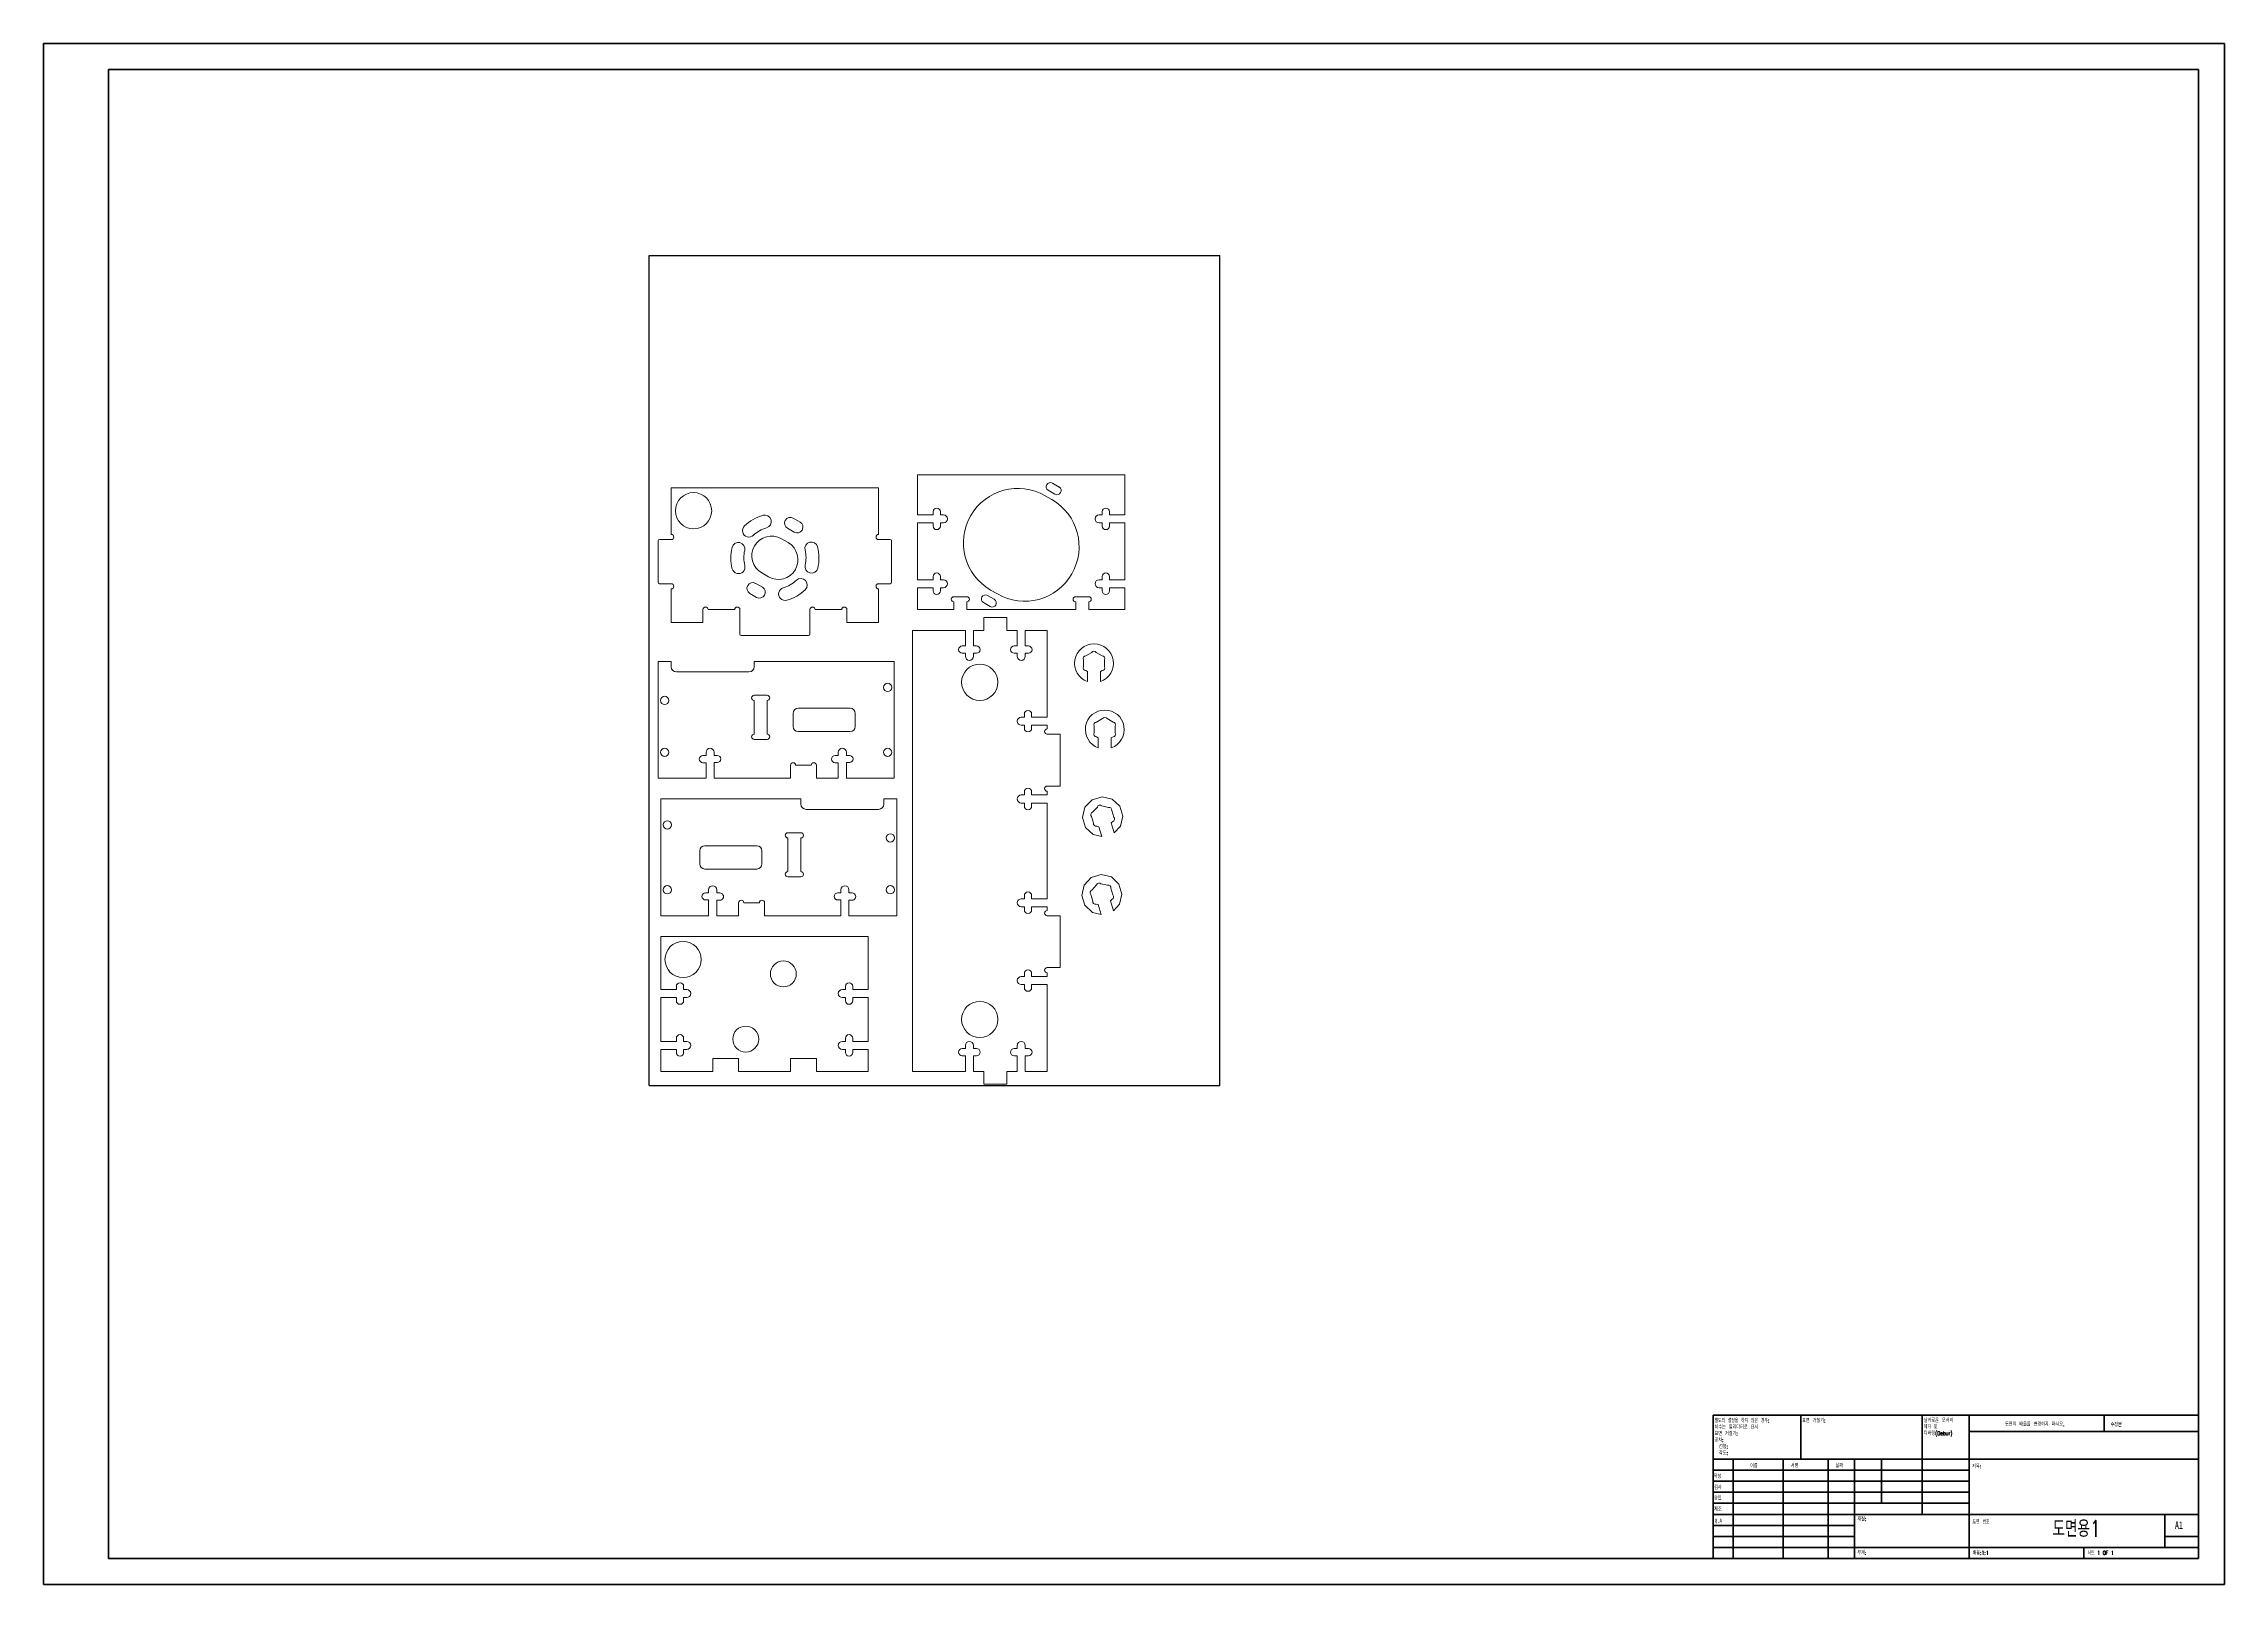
# Model space of a CAD drawing. Header units: millimetres. Extents: x 0 to 841, y 0 to 594.
import ezdxf

# ---------------------------------------------------------------- set-up
doc = ezdxf.new("R2010")
doc.units = ezdxf.units.MM
doc.styles.add('SLDTEXTSTYLE0', font='TXT', dxfattribs={"width": 0.75, "bigfont": 'bigfont'})
doc.styles.add('SLDTEXTSTYLE1', font='TXT', dxfattribs={"width": 0.75})
doc.styles.add('SLDTEXTSTYLE2', font='TXT', dxfattribs={"width": 0.666667, "bigfont": 'bigfont'})
doc.styles.add('SLDTEXTSTYLE3', font='TXT', dxfattribs={"width": 0.7, "bigfont": 'bigfont'})
doc.styles.add('SLDTEXTSTYLE4', font='TXT', dxfattribs={"width": 0.6875, "bigfont": 'bigfont'})
doc.styles.add('SLDTEXTSTYLE5', font='TXT', dxfattribs={"width": 0.691176, "bigfont": 'bigfont'})

# ---------------------------------------------------------------- blocks, each defined once
blk = doc.blocks.new('SW_NOTE_0')
at = {"color": 0, "linetype": 'Continuous', "lineweight": 0, "char_height": 1.5, "attachment_point": 1}
for s, insert, style in [('날카로운 모서리', (0, 1.93), 'SLDTEXTSTYLE0'), ('제거 및', (0, -0.57), 'SLDTEXTSTYLE4'), ('디버링(Debur)', (0, -3.07), 'SLDTEXTSTYLE0')]:
    blk.add_mtext(s, dxfattribs=dict(at, insert=insert, style=style))
blk = doc.blocks.new('SW_NOTE_1')
at = {"color": 0, "linetype": 'Continuous', "lineweight": 0, "char_height": 1.5, "attachment_point": 1}
for s, insert, style in [('별도의 설정을 하지 않은 경우:', (0, 1.93), 'SLDTEXTSTYLE5'), ('표면 거칠기:', (0, -3.07), 'SLDTEXTSTYLE0'), ('공차:', (0, -5.57), 'SLDTEXTSTYLE0'), ('치수는 밀리미터로 표시', (0, -0.57), 'SLDTEXTSTYLE0'), ('선형:', (1.69, -8.07), 'SLDTEXTSTYLE0'), ('각도:', (1.69, -10.57), 'SLDTEXTSTYLE0')]:
    blk.add_mtext(s, dxfattribs=dict(at, insert=insert, style=style))

msp = doc.modelspace()

# ---------------------------------------------------------------- linework, layer by layer
at = {"color": 7, "linetype": 'Continuous', "lineweight": 40}
for p, q in [((0.08, 0.21), (0.08, 594.21)), ((0.08, 594.21), (841.08, 594.21)), ((841.08, 0.21), (841.08, 594.21)), ((25.08, 10.21), (25.08, 584.21)), ((25.08, 584.21), (831.08, 584.21)), ((831.08, 10.21), (831.08, 584.21)), ((643.88, 65.46), (831.08, 65.46)), ((643.88, 65.46), (643.88, 10.21)), ((677.68, 48.46), (677.68, 65.46)), ((724.48, 65.46), (724.48, 27.21)), ((742.68, 65.46), (742.68, 10.21)), ((831.08, 59.09), (742.68, 59.09)), ((794.68, 59.09), (794.68, 65.46)), ((831.08, 65.46), (831.08, 10.21)), ((831.08, 48.46), (643.88, 48.46)), ((742.68, 44.21), (643.88, 44.21)), ((651.68, 48.46), (651.68, 10.21)), ((670.87, 48.46), (670.87, 10.21)), ((688.28, 48.46), (688.28, 10.21)), ((698.48, 10.21), (698.48, 48.46)), ((708.88, 31.46), (708.88, 48.46)), ((742.68, 39.96), (643.88, 39.96)), ((742.68, 35.71), (643.88, 35.71)), ((742.68, 31.46), (643.88, 31.46)), ((698.48, 27.21), (643.88, 27.21)), ((698.48, 27.21), (831.08, 27.21)), ((818.08, 14.46), (818.08, 27.21)), ((698.48, 22.96), (643.88, 22.96)), ((698.48, 18.71), (643.88, 18.71)), ((831.08, 18.71), (818.08, 18.71)), ((25.08, 10.21), (831.08, 10.21)), ((643.88, 14.46), (831.08, 14.46)), ((786.88, 10.21), (786.88, 14.46)), ((0.08, 0.21), (841.08, 0.21))]:
    msp.add_line(p, q, dxfattribs=at)
at = {"color": 7, "linetype": 'Continuous'}
for p, q in [((233.63, 192.59), (233.63, 512.59)), ((233.63, 512.59), (453.63, 512.59)), ((453.63, 192.59), (453.63, 512.59)), ((233.63, 192.59), (453.63, 192.59))]:
    msp.add_line(p, q, dxfattribs=at)
at = {"color": 7, "linetype": 'Continuous', "lineweight": 15}
for p, q in [((242.1, 405), (242.1, 423)), ((242.1, 423), (322.1, 423)), ((322.1, 423), (322.1, 405)), ((337.1, 428), (417.1, 428)), ((337.1, 412.55), (337.1, 428)), ((387.5, 422.01), (390.1, 420.51)), ((391.7, 423.28), (389.1, 424.78)), ((417.1, 428), (417.1, 412.55)), ((343.1, 412.55), (337.1, 412.55)), ((343.1, 413.75), (343.1, 412.55)), ((345.9, 412.55), (345.9, 413.75)), ((347.1, 412.55), (345.9, 412.55)), ((388.9, 418.43), (386.3, 419.93)), ((408.3, 412.55), (407.1, 412.55)), ((408.3, 413.75), (408.3, 412.55)), ((411.1, 412.55), (411.1, 413.75)), ((417.1, 412.55), (411.1, 412.55)), ((289.53, 405.85), (286.93, 407.35)), ((289.18, 411.25), (291.78, 409.75)), ((337.1, 409.45), (343.1, 409.45)), ((337.1, 387.55), (337.1, 409.45)), ((343.1, 409.45), (343.1, 408.25)), ((345.9, 408.25), (345.9, 409.45)), ((345.9, 409.45), (347.1, 409.45)), ((407.1, 409.45), (408.3, 409.45)), ((408.3, 409.45), (408.3, 408.25)), ((411.1, 408.25), (411.1, 409.45)), ((411.1, 409.45), (417.1, 409.45)), ((417.1, 409.45), (417.1, 387.55)), ((237.1, 386.5), (237.1, 402.5)), ((237.6, 403), (242.1, 403)), ((284.6, 403.33), (287.2, 401.83)), ((322.1, 403), (326.6, 403)), ((327.1, 402.5), (327.1, 386.5)), ((279.6, 388.66), (277, 390.16)), ((343.1, 387.55), (337.1, 387.55)), ((343.1, 388.75), (343.1, 387.55)), ((345.9, 387.55), (345.9, 388.75)), ((347.1, 387.55), (345.9, 387.55)), ((408.3, 387.55), (407.1, 387.55)), ((408.3, 388.75), (408.3, 387.55)), ((411.1, 387.55), (411.1, 388.75)), ((417.1, 387.55), (411.1, 387.55)), ((242.1, 386), (237.6, 386)), ((242.1, 371), (242.1, 384)), ((275.03, 380.74), (272.43, 382.24)), ((274.68, 386.14), (277.28, 384.64)), ((326.6, 386), (322.1, 386)), ((322.1, 384), (322.1, 371)), ((337.1, 384.45), (343.1, 384.45)), ((337.1, 376), (337.1, 384.45)), ((343.1, 384.45), (343.1, 383.25)), ((345.9, 383.25), (345.9, 384.45)), ((345.9, 384.45), (347.1, 384.45)), ((351.1, 381), (356.1, 381)), ((351.1, 376), (351.1, 379)), ((356.1, 379), (356.1, 376)), ((362.5, 378.71), (365.1, 377.21)), ((366.7, 379.98), (364.1, 381.48)), ((365.3, 383.56), (367.9, 382.06)), ((398.1, 381), (403.1, 381)), ((398.1, 376), (398.1, 379)), ((403.1, 379), (403.1, 376)), ((407.1, 384.45), (408.3, 384.45)), ((408.3, 384.45), (408.3, 383.25)), ((411.1, 383.25), (411.1, 384.45)), ((411.1, 384.45), (417.1, 384.45)), ((417.1, 384.45), (417.1, 376)), ((254.35, 371), (242.1, 371)), ((254.35, 371), (254.35, 376)), ((256.35, 376), (266.6, 376)), ((268.6, 366.5), (268.6, 376)), ((295.6, 376), (295.6, 366.5)), ((297.6, 376), (307.85, 376)), ((309.85, 376), (309.85, 371)), ((322.1, 371), (309.85, 371)), ((351.1, 376), (337.1, 376)), ((398.1, 376), (356.1, 376)), ((362.65, 373), (362.65, 368)), ((371.55, 373), (362.65, 373)), ((371.55, 368), (371.55, 373)), ((417.1, 376), (403.1, 376)), ((295.1, 366), (269.1, 366)), ((335.1, 368), (335.1, 198)), ((355.55, 368), (335.1, 368)), ((355.55, 362), (354.35, 362)), ((355.55, 368), (355.55, 362)), ((358.65, 362), (358.65, 368)), ((362.65, 368), (358.65, 368)), ((359.85, 362), (358.65, 362)), ((375.55, 368), (371.55, 368)), ((375.55, 362), (374.35, 362)), ((375.55, 368), (375.55, 362)), ((378.65, 362), (378.65, 368)), ((387.1, 368), (378.65, 368)), ((379.85, 362), (378.65, 362)), ((387.1, 334.55), (387.1, 368)), ((242.1, 356), (237.1, 356)), ((237.1, 356), (237.1, 311)), ((242.1, 356), (242.1, 354)), ((274.1, 354), (274.1, 356)), ((328.1, 356), (274.1, 356)), ((328.1, 311), (328.1, 356)), ((354.35, 359.2), (355.55, 359.2)), ((355.55, 359.2), (355.55, 358)), ((358.65, 358), (358.65, 359.2)), ((358.65, 359.2), (359.85, 359.2)), ((374.35, 359.2), (375.55, 359.2)), ((375.55, 359.2), (375.55, 358)), ((378.65, 358), (378.65, 359.2)), ((378.65, 359.2), (379.85, 359.2)), ((401.08, 353.98), (401.08, 356.66)), ((401.95, 358.16), (404.26, 359.5)), ((406, 359.5), (408.31, 358.16)), ((409.18, 356.66), (409.18, 353.98)), ((244.1, 352), (272.1, 352)), ((402.63, 352.09), (401.95, 352.48)), ((402.63, 348.25), (402.63, 352.09)), ((408.31, 352.48), (407.63, 352.09)), ((407.63, 352.09), (407.63, 348.25)), ((274.1, 343), (279.1, 343)), ((274.1, 328), (274.1, 341)), ((279.1, 341), (279.1, 328)), ((311.1, 338), (291.1, 338)), ((289.1, 336), (289.1, 331)), ((291.1, 329), (311.1, 329)), ((313.1, 331), (313.1, 336)), ((378.3, 334.55), (377.1, 334.55)), ((377.1, 331.45), (378.3, 331.45)), ((378.3, 335.75), (378.3, 334.55)), ((378.3, 331.45), (378.3, 330.25)), ((381.1, 334.55), (381.1, 335.75)), ((387.1, 334.55), (381.1, 334.55)), ((381.1, 330.25), (381.1, 331.45)), ((381.1, 331.45), (387.1, 331.45)), ((387.1, 330), (387.1, 331.45)), ((392.1, 328), (387.1, 328)), ((392.1, 308), (392.1, 328)), ((405.27, 328.46), (405.27, 331.14)), ((406.13, 332.64), (408.45, 333.98)), ((410.18, 333.98), (412.5, 332.64)), ((413.37, 331.14), (413.37, 328.46)), ((255.55, 319.79), (254.34, 319.79)), ((255.55, 321), (255.55, 319.79)), ((258.65, 319.79), (258.65, 321)), ((259.85, 319.79), (258.65, 319.79)), ((279.1, 326), (274.1, 326)), ((306.55, 319.79), (305.34, 319.79)), ((306.55, 321), (306.55, 319.79)), ((309.65, 319.79), (309.65, 321)), ((310.85, 319.79), (309.65, 319.79)), ((406.82, 326.57), (406.13, 326.96)), ((406.82, 322.73), (406.82, 326.57)), ((412.5, 326.96), (411.82, 326.57)), ((411.82, 326.57), (411.82, 322.73)), ((254.35, 317), (255.55, 317)), ((255.55, 317), (255.55, 311)), ((258.65, 317.06), (259.85, 317.06)), ((258.65, 311), (258.65, 317.06)), ((288.1, 316), (288.1, 311)), ((296.1, 316), (290.1, 316)), ((298.1, 311), (298.1, 316)), ((305.35, 317), (306.55, 317)), ((306.55, 317), (306.55, 311)), ((309.65, 311), (309.65, 317.06)), ((309.65, 317.06), (310.85, 317.06)), ((237.1, 311), (255.55, 311)), ((238.1, 303), (292.1, 303)), ((238.1, 258), (238.1, 303)), ((258.65, 311), (288.1, 311)), ((292.1, 303), (292.1, 301)), ((298.1, 311), (306.55, 311)), ((309.65, 311), (328.1, 311)), ((324.1, 301), (324.1, 303)), ((324.1, 303), (329.1, 303)), ((329.1, 303), (329.1, 258)), ((378.3, 304.55), (377.1, 304.55)), ((378.3, 305.75), (378.3, 304.55)), ((381.1, 304.55), (381.1, 305.75)), ((387.1, 304.55), (381.1, 304.55)), ((387.1, 308), (392.1, 308)), ((387.1, 304.55), (387.1, 306)), ((408.24, 303.89), (404.39, 302.73)), ((412.15, 302.98), (408.24, 303.89)), ((415.08, 300.23), (412.15, 302.98)), ((294.1, 299), (322.1, 299)), ((377.1, 301.45), (378.3, 301.45)), ((378.3, 301.45), (378.3, 300.25)), ((381.1, 300.25), (381.1, 301.45)), ((381.1, 301.45), (387.1, 301.45)), ((387.1, 264.55), (387.1, 301.45)), ((401.64, 299.79), (400.73, 295.88)), ((400.73, 295.88), (401.89, 292.03)), ((404.39, 302.73), (401.64, 299.79)), ((404.22, 296.24), (405, 293.68)), ((406.45, 299.88), (404.62, 297.92)), ((410.71, 299.77), (408.11, 300.38)), ((412.75, 296.02), (411.98, 298.59)), ((416.25, 296.38), (415.08, 300.23)), ((415.33, 292.47), (416.25, 296.38)), ((292.1, 290), (287.1, 290)), ((287.1, 288), (287.1, 275)), ((292.1, 275), (292.1, 288)), ((401.89, 292.03), (404.83, 289.28)), ((404.83, 289.28), (408.19, 288.5)), ((406.26, 292.49), (407.03, 292.31)), ((407.03, 292.31), (408.19, 288.5)), ((411.82, 293.76), (412.36, 294.34)), ((412.97, 289.95), (411.82, 293.76)), ((412.97, 289.95), (415.33, 292.47)), ((253.1, 283), (253.1, 278)), ((275.1, 285), (255.1, 285)), ((277.1, 278), (277.1, 283)), ((255.1, 276), (275.1, 276)), ((287.1, 273), (292.1, 273)), ((401.33, 269.77), (400.42, 265.85)), ((404.08, 272.7), (401.33, 269.77)), ((407.93, 273.86), (404.08, 272.7)), ((406.14, 269.85), (404.31, 267.9)), ((410.41, 269.74), (407.8, 270.35)), ((411.84, 272.95), (407.93, 273.86)), ((414.78, 270.2), (411.84, 272.95)), ((415.94, 266.35), (414.78, 270.2)), ((256.55, 266.79), (255.35, 266.79)), ((255.35, 264.06), (256.55, 264.06)), ((256.55, 268), (256.55, 266.79)), ((256.55, 264.06), (256.55, 258)), ((259.65, 266.79), (259.65, 268)), ((260.87, 266.79), (259.65, 266.79)), ((259.65, 258), (259.65, 264)), ((259.65, 264), (260.85, 264)), ((268.1, 263), (268.1, 258)), ((276.1, 263), (270.1, 263)), ((278.1, 258), (278.1, 263)), ((307.55, 266.79), (306.35, 266.79)), ((306.35, 264.06), (307.55, 264.06)), ((307.55, 268), (307.55, 266.79)), ((307.55, 264.06), (307.55, 258)), ((310.65, 266.79), (310.65, 268)), ((311.87, 266.79), (310.65, 266.79)), ((310.65, 258), (310.65, 264)), ((310.65, 264), (311.85, 264)), ((378.3, 264.55), (377.1, 264.55)), ((377.1, 261.45), (378.3, 261.45)), ((378.3, 265.75), (378.3, 264.55)), ((378.3, 261.45), (378.3, 260.25)), ((381.1, 264.55), (381.1, 265.75)), ((387.1, 264.55), (381.1, 264.55)), ((381.1, 260.25), (381.1, 261.45)), ((381.1, 261.45), (387.1, 261.45)), ((387.1, 260), (387.1, 261.45)), ((400.42, 265.85), (401.59, 262.01)), ((401.59, 262.01), (404.52, 259.26)), ((403.92, 266.21), (404.69, 263.65)), ((405.96, 262.46), (406.73, 262.28)), ((406.73, 262.28), (407.88, 258.47)), ((411.51, 263.73), (412.05, 264.31)), ((412.67, 259.92), (411.51, 263.73)), ((412.45, 266), (411.67, 268.56)), ((412.67, 259.92), (415.03, 262.44)), ((415.03, 262.44), (415.94, 266.35)), ((256.55, 258), (238.1, 258)), ((268.1, 258), (259.65, 258)), ((307.55, 258), (278.1, 258)), ((329.1, 258), (310.65, 258)), ((392.1, 258), (387.1, 258)), ((392.1, 238), (392.1, 258)), ((404.52, 259.26), (407.88, 258.47)), ((238.1, 229.55), (238.1, 250)), ((238.1, 250), (318.1, 250)), ((318.1, 250), (318.1, 229.55)), ((378.3, 235.75), (378.3, 234.55)), ((381.1, 234.55), (381.1, 235.75)), ((387.1, 238), (392.1, 238)), ((387.1, 234.55), (387.1, 236)), ((244.1, 229.55), (238.1, 229.55)), ((244.1, 230.75), (244.1, 229.55)), ((246.9, 229.55), (246.9, 230.75)), ((248.1, 229.55), (246.9, 229.55)), ((309.3, 229.55), (308.1, 229.55)), ((309.3, 230.75), (309.3, 229.55)), ((312.1, 229.55), (312.1, 230.75)), ((318.1, 229.55), (312.1, 229.55)), ((378.3, 234.55), (377.1, 234.55)), ((377.1, 231.45), (378.3, 231.45)), ((378.3, 231.45), (378.3, 230.25)), ((387.1, 234.55), (381.1, 234.55)), ((381.1, 230.25), (381.1, 231.45)), ((381.1, 231.45), (387.1, 231.45)), ((387.1, 198), (387.1, 231.45)), ((238.1, 209.55), (238.1, 226.45)), ((238.1, 226.45), (244.1, 226.45)), ((244.1, 226.45), (244.1, 225.25)), ((246.9, 225.25), (246.9, 226.45)), ((246.9, 226.45), (248.1, 226.45)), ((308.1, 226.45), (309.3, 226.45)), ((309.3, 226.45), (309.3, 225.25)), ((312.1, 226.45), (318.1, 226.45)), ((312.1, 225.25), (312.1, 226.45)), ((318.1, 226.45), (318.1, 209.55)), ((244.1, 210.75), (244.1, 209.55)), ((246.9, 209.55), (246.9, 210.75)), ((309.3, 210.75), (309.3, 209.55)), ((312.1, 209.55), (312.1, 210.75)), ((244.1, 209.55), (238.1, 209.55)), ((238.1, 206.45), (244.1, 206.45)), ((238.1, 198), (238.1, 206.45)), ((244.1, 206.45), (244.1, 205.25)), ((248.1, 209.55), (246.9, 209.55)), ((246.9, 206.45), (248.1, 206.45)), ((246.9, 205.25), (246.9, 206.45)), ((258.1, 203), (258.1, 198)), ((268.1, 203), (258.1, 203)), ((268.1, 198), (268.1, 203)), ((298.1, 203), (288.1, 203)), ((288.1, 203), (288.1, 198)), ((298.1, 198), (298.1, 203)), ((309.3, 209.55), (308.1, 209.55)), ((308.1, 206.45), (309.3, 206.45)), ((309.3, 206.45), (309.3, 205.25)), ((318.1, 209.55), (312.1, 209.55)), ((312.1, 206.45), (318.1, 206.45)), ((312.1, 205.25), (312.1, 206.45)), ((318.1, 206.45), (318.1, 198)), ((355.55, 206.8), (354.35, 206.8)), ((354.35, 204), (355.55, 204)), ((355.55, 208), (355.55, 206.8)), ((355.55, 204), (355.55, 198)), ((358.65, 206.8), (358.65, 208)), ((359.85, 206.8), (358.65, 206.8)), ((358.65, 198), (358.65, 204)), ((358.65, 204), (359.85, 204)), ((375.55, 206.8), (374.35, 206.8)), ((374.35, 204), (375.55, 204)), ((375.55, 208), (375.55, 206.8)), ((375.55, 204), (375.55, 198)), ((378.65, 206.8), (378.65, 208)), ((379.85, 206.8), (378.65, 206.8)), ((378.65, 198), (378.65, 204)), ((378.65, 204), (379.85, 204)), ((258.1, 198), (238.1, 198)), ((288.1, 198), (268.1, 198)), ((318.1, 198), (298.1, 198)), ((335.1, 198), (355.55, 198)), ((358.65, 198), (362.65, 198)), ((362.65, 198), (362.65, 193)), ((371.55, 198), (375.55, 198)), ((371.55, 193), (371.55, 198)), ((378.65, 198), (387.1, 198)), ((362.65, 193), (371.55, 193))]:
    msp.add_line(p, q, dxfattribs=at)
for centre, radius in [((250.71, 414.12), 7), ((361.1, 348), 7), ((325.6, 346), 1.6), ((239.6, 341), 1.6), ((239.6, 321), 1.6), ((325.6, 321), 1.6), ((240.6, 293), 1.6), ((326.6, 288), 1.6), ((240.6, 268), 1.6), ((326.6, 268), 1.6), ((246.71, 241.12), 7), ((285.35, 235.55), 5), ((361.1, 218), 7), ((270.85, 210.44), 5)]:
    msp.add_circle(centre, radius, dxfattribs=at)
for centre, radius, start, end in [((375.8, 401.75), 21, 60, 240), ((388.3, 423.4), 1.6, 60, 240), ((390.9, 421.9), 1.6, 240, 60), ((282.1, 396), 17, 105.63256, 133.56848), ((278.2, 409.96), 2.5, 285.63256, 105.63256), ((344.5, 413.75), 1.4, 0, 180), ((347.1, 411), 1.55, 270, 90), ((378.4, 400.25), 21, 240, 60), ((407.1, 411), 1.55, 90, 270), ((409.7, 413.75), 1.4, 0, 180), ((242.1, 404), 1, 270, 90), ((272.11, 406.5), 2.5, 133.56848, 313.56848), ((280.8, 396.75), 7.6, 60, 240), ((282.1, 396), 12, 105.63256, 133.56848), ((288.05, 409.3), 2.25, 60, 240), ((290.65, 407.8), 2.25, 240, 60), ((322.1, 404), 1, 90, 270), ((344.5, 408.25), 1.4, 180, 0), ((409.7, 408.25), 1.4, 180, 0), ((237.6, 402.5), 0.5, 90, 180), ((282.1, 396), 17, 166.43152, 194.36744), ((268.01, 399.4), 2.5, 346.43152, 166.43152), ((282.1, 396), 12, 166.43152, 194.36744), ((283.4, 395.25), 7.6, 240, 60), ((296.15, 399.59), 2.5, 14.36744, 194.36744), ((282.1, 396), 12, 346.43152, 14.36744), ((282.1, 396), 17, 346.43152, 14.36744), ((326.6, 402.5), 0.5, 0, 90), ((268.06, 392.4), 2.5, 194.36744, 14.36744), ((282.1, 396), 12, 285.63256, 313.56848), ((292.1, 385.49), 2.5, 313.56848, 133.56848), ((296.2, 392.59), 2.5, 166.43152, 346.43152), ((344.5, 388.75), 1.4, 0, 180), ((347.1, 386), 1.55, 270, 90), ((407.1, 386), 1.55, 90, 270), ((409.7, 388.75), 1.4, 0, 180), ((237.6, 386.5), 0.5, 180, 270), ((242.1, 385), 1, 270, 90), ((273.55, 384.19), 2.25, 60, 240), ((276.15, 382.69), 2.25, 240, 60), ((286.01, 382.03), 2.5, 105.63256, 285.63256), ((282.1, 396), 17, 285.63256, 313.56848), ((322.1, 385), 1, 90, 270), ((326.6, 386.5), 0.5, 270, 0), ((344.5, 383.25), 1.4, 180, 0), ((351.1, 380), 1, 90, 270), ((356.1, 380), 1, 270, 90), ((363.3, 380.09), 1.6, 60, 240), ((365.9, 378.59), 1.6, 240, 60), ((398.1, 380), 1, 90, 270), ((403.1, 380), 1, 270, 90), ((409.7, 383.25), 1.4, 180, 0), ((255.35, 376), 1, 0, 180), ((267.6, 376), 1, 0, 180), ((296.6, 376), 1, 0, 180), ((308.85, 376), 1, 0, 180), ((269.1, 366.5), 0.5, 180, 270), ((295.1, 366.5), 0.5, 270, 0), ((354.35, 360.6), 1.4, 90, 270), ((359.85, 360.6), 1.4, 270, 90), ((374.35, 360.6), 1.4, 90, 270), ((379.85, 360.6), 1.4, 270, 90), ((405.13, 355.32), 7.5, 289.47122, 250.52878), ((244.1, 354), 2, 180, 270), ((272.1, 354), 2, 270, 0), ((357.1, 358), 1.55, 180, 0), ((377.1, 358), 1.55, 180, 0), ((401.95, 357.16), 1, 90, 210), ((401.95, 353.48), 1, 150, 270), ((405.13, 359), 1, 30, 150), ((408.31, 357.16), 1, 330, 90), ((408.31, 353.48), 1, 270, 30), ((274.1, 342), 1, 90, 270), ((279.1, 342), 1, 270, 90), ((291.1, 336), 2, 90, 180), ((311.1, 336), 2, 0, 90), ((379.7, 335.75), 1.4, 0, 180), ((409.32, 329.8), 7.5, 289.47122, 250.52878), ((274.1, 327), 1, 90, 270), ((279.1, 327), 1, 270, 90), ((291.1, 331), 2, 180, 270), ((311.1, 331), 2, 270, 0), ((377.1, 333), 1.55, 90, 270), ((379.7, 330.25), 1.4, 180, 0), ((387.1, 329), 1, 90, 270), ((406.13, 331.64), 1, 90, 210), ((406.13, 327.96), 1, 150, 270), ((409.32, 333.48), 1, 30, 150), ((412.5, 331.64), 1, 330, 90), ((412.5, 327.96), 1, 270, 30), ((254.34, 318.39), 1.4, 90.36153, 270.36153), ((257.1, 321), 1.55, 0, 180), ((259.85, 318.43), 1.37, 270, 90), ((305.34, 318.39), 1.4, 90.36153, 270.36153), ((308.1, 321), 1.55, 0, 180), ((310.85, 318.43), 1.37, 270, 90), ((289.1, 316), 1, 0, 180), ((297.1, 316), 1, 0, 180), ((377.1, 303), 1.55, 90, 270), ((379.7, 305.75), 1.4, 0, 180), ((387.1, 307), 1, 90, 270), ((294.1, 301), 2, 180, 270), ((322.1, 301), 2, 270, 0), ((379.7, 300.25), 1.4, 180, 0), ((404.91, 296.97), 1, 106.84851, 226.84851), ((407.42, 299.65), 1, 46.84851, 166.84851), ((411, 298.81), 1, 346.84851, 106.84851), ((412.07, 295.29), 1, 286.84851, 46.84851), ((287.1, 289), 1, 90, 270), ((292.1, 289), 1, 270, 90), ((405.97, 293.45), 1, 166.84851, 286.84851), ((255.1, 283), 2, 90, 180), ((255.1, 278), 2, 180, 270), ((275.1, 283), 2, 0, 90), ((275.1, 278), 2, 270, 0), ((258.1, 268), 1.55, 360, 180), ((287.1, 274), 1, 90, 270), ((292.1, 274), 1, 270, 90), ((309.1, 268), 1.55, 360, 180), ((407.12, 269.62), 1, 46.84851, 166.84851), ((410.7, 268.79), 1, 346.84851, 106.84851), ((255.35, 265.43), 1.37, 90, 270), ((260.86, 265.39), 1.4, 269.63847, 89.63847), ((269.1, 263), 1, 0, 180), ((277.1, 263), 1, 0, 180), ((306.35, 265.43), 1.37, 90, 270), ((311.86, 265.39), 1.4, 269.63847, 89.63847), ((377.1, 263), 1.55, 90, 270), ((379.7, 265.75), 1.4, 0, 180), ((404.6, 266.94), 1, 106.84851, 226.84851), ((405.67, 263.42), 1, 166.84851, 286.84851), ((411.76, 265.27), 1, 286.84851, 46.84851), ((379.7, 260.25), 1.4, 180, 0), ((387.1, 259), 1, 90, 270), ((379.7, 235.75), 1.4, 0, 180), ((387.1, 237), 1, 90, 270), ((245.5, 230.75), 1.4, 0, 180), ((248.1, 228), 1.55, 270, 90), ((308.1, 228), 1.55, 90, 270), ((310.7, 230.75), 1.4, 0, 180), ((377.1, 233), 1.55, 90, 270), ((379.7, 230.25), 1.4, 180, 0), ((245.5, 225.25), 1.4, 180, 0), ((310.7, 225.25), 1.4, 180, 0), ((245.5, 210.75), 1.4, 0, 180), ((310.7, 210.75), 1.4, 0, 180), ((245.5, 205.25), 1.4, 180, 0), ((248.1, 208), 1.55, 270, 90), ((308.1, 208), 1.55, 90, 270), ((310.7, 205.25), 1.4, 180, 0), ((354.35, 205.4), 1.4, 90, 270), ((357.1, 208), 1.55, 0, 180), ((359.85, 205.4), 1.4, 270, 90), ((374.35, 205.4), 1.4, 90, 270), ((377.1, 208), 1.55, 0, 180), ((379.85, 205.4), 1.4, 270, 90)]:
    msp.add_arc(centre, radius, start, end, dxfattribs=at)

# ---------------------------------------------------------------- block references
at = {"color": 7, "linetype": 'Continuous', "lineweight": 0}
for name, p in [('SW_NOTE_1', (644.47, 62.2)), ('SW_NOTE_0', (725.19, 62.28))]:
    msp.add_blockref(name, p, dxfattribs=at)

# ---------------------------------------------------------------- texts
for s, insert, char_height, attachment_point, style in [('표면 거칠기:', (678.25, 64.13), 1.5, 1, 'SLDTEXTSTYLE0'), ('도면의 배율을 변경하지 마시오.', (756.49, 62.75), 1.5, 1, 'SLDTEXTSTYLE0'), ('수정본', (797.21, 62.55), 1.5, 1, 'SLDTEXTSTYLE0'), ('작성', (644.09, 42.64), 1.5, 1, 'SLDTEXTSTYLE0'), ('이름', (658.2, 46.72), 1.5, 1, 'SLDTEXTSTYLE0'), ('서명', (673.91, 46.78), 1.5, 1, 'SLDTEXTSTYLE0'), ('날짜', (691.09, 46.79), 1.5, 1, 'SLDTEXTSTYLE0'), ('제목:', (743.84, 46.49), 1.5, 1, 'SLDTEXTSTYLE0'), ('승인', (644.28, 34.28), 1.5, 1, 'SLDTEXTSTYLE0'), ('검사', (644.29, 38.37), 1.5, 1, 'SLDTEXTSTYLE0'), ('제조', (644.33, 29.95), 1.5, 1, 'SLDTEXTSTYLE0'), ('Q.A', (644.55, 25.56), 1.5, 1, 'SLDTEXTSTYLE1'), ('재질:', (699.52, 26.2), 1.5, 1, 'SLDTEXTSTYLE0'), ('도면용1', (784.05, 24.85), 6.35, 2, 'SLDTEXTSTYLE0'), ('도면 번호', (743.95, 25.08), 1.5, 1, 'SLDTEXTSTYLE3'), ('A1', (822, 24.52), 2.91, 1, 'SLDTEXTSTYLE1'), ('무게:', (699.5, 13.16), 1.499, 1, 'SLDTEXTSTYLE0'), ('배율:1:1', (743.95, 13.11), 1.5, 1, 'SLDTEXTSTYLE0'), ('시트 1 OF 1', (788.36, 13.11), 1.5, 1, 'SLDTEXTSTYLE2')]:
    msp.add_mtext(s, dxfattribs=dict(at, insert=insert, char_height=char_height, attachment_point=attachment_point, style=style))

doc.saveas('drawing.dxf')
